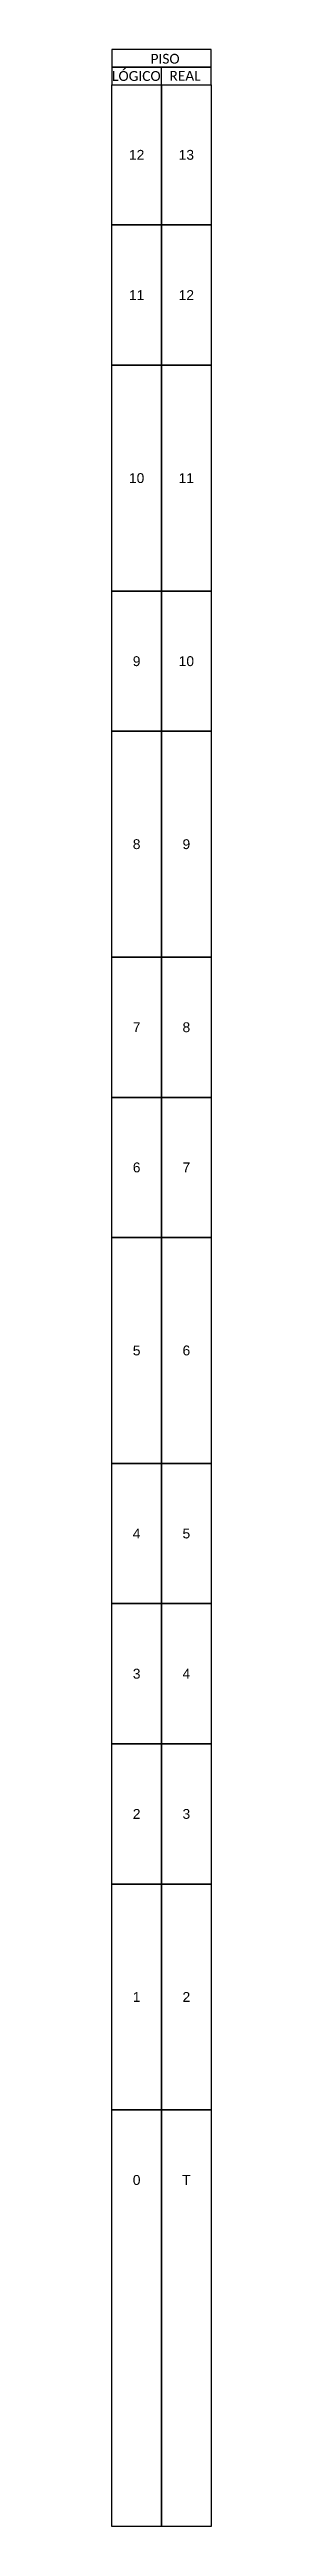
# Model space of a CAD drawing. Extents: x -89 to 2605, y 705 to 1299.
# Drawn here: x 1860.5 to 1879, y 733.4 to 1196.1 of the extents above; entities that cross this region are included whole.
import ezdxf
from ezdxf.enums import TextEntityAlignment as Align

# ---------------------------------------------------------------- set-up
doc = ezdxf.new("R2010")
doc.units = 0
doc.styles.add('ARIAL', font='arial.ttf')
doc.styles.add('WMF-Calibri0', font='calibri.ttf')

msp = doc.modelspace()

# ---------------------------------------------------------------- texts
at = {"style": 'WMF-Calibri0'}
for s, p in [('     PISO', (1864.46, 1193.48)), ('  LÓGICO', (1859.23, 1190.26)), ('    REAL', (1868.63, 1190.3))]:
    msp.add_text(s, height=1.84, dxfattribs=at).set_placement(p)
at = {"style": 'ARIAL'}
for s, p in [('12', (1865.12, 1176.45)), ('13', (1874.38, 1176.45)), ('11', (1865.12, 1150.25)), ('12', (1874.38, 1150.25)), ('10', (1865.12, 1116.06)), ('11', (1874.38, 1116.06)), ('9', (1865.12, 1081.86)), ('10', (1874.38, 1081.86)), ('8', (1865.12, 1047.67)), ('9', (1874.38, 1047.67)), ('7', (1865.12, 1013.47)), ('8', (1874.38, 1013.47)), ('6', (1865.12, 987.28)), ('7', (1874.38, 987.28)), ('5', (1865.12, 953.08)), ('6', (1874.38, 953.08)), ('4', (1865.12, 918.89)), ('5', (1874.38, 918.89)), ('3', (1865.12, 892.69)), ('4', (1874.38, 892.69)), ('2', (1865.12, 866.5)), ('3', (1874.38, 866.5)), ('1', (1865.12, 832.3)), ('2', (1874.38, 832.3)), ('0', (1865.12, 798.11)), ('T', (1874.38, 798.11))]:
    msp.add_text(s, height=1.84, dxfattribs=at).set_placement(p, align=Align.MIDDLE_CENTER)

# ---------------------------------------------------------------- linework, layer by layer
for points in [[(1860.49, 1192.83), (1879.01, 1192.83), (1879.01, 1196.12), (1860.49, 1196.12)], [(1860.49, 1189.54), (1879.01, 1189.54), (1879.01, 1192.83), (1860.49, 1192.83)], [(1860.49, 1189.54), (1869.75, 1189.54), (1869.75, 1163.35), (1860.49, 1163.35)], [(1869.75, 1189.54), (1879.01, 1189.54), (1879.01, 1163.35), (1869.75, 1163.35)], [(1860.49, 1163.35), (1869.75, 1163.35), (1869.75, 1137.15), (1860.49, 1137.15)], [(1869.75, 1163.35), (1879.01, 1163.35), (1879.01, 1137.15), (1869.75, 1137.15)], [(1860.49, 1137.15), (1869.75, 1137.15), (1869.75, 1094.96), (1860.49, 1094.96)], [(1869.75, 1137.15), (1879.01, 1137.15), (1879.01, 1094.96), (1869.75, 1094.96)], [(1860.49, 1094.96), (1869.75, 1094.96), (1869.75, 1068.76), (1860.49, 1068.76)], [(1869.75, 1094.96), (1879.01, 1094.96), (1879.01, 1068.76), (1869.75, 1068.76)], [(1860.49, 1068.76), (1869.75, 1068.76), (1869.75, 1026.57), (1860.49, 1026.57)], [(1869.75, 1068.76), (1879.01, 1068.76), (1879.01, 1026.57), (1869.75, 1026.57)], [(1860.49, 1026.57), (1869.75, 1026.57), (1869.75, 1000.37), (1860.49, 1000.37)], [(1869.75, 1026.57), (1879.01, 1026.57), (1879.01, 1000.37), (1869.75, 1000.37)], [(1860.49, 1000.37), (1869.75, 1000.37), (1869.75, 974.18), (1860.49, 974.18)], [(1869.75, 1000.37), (1879.01, 1000.37), (1879.01, 974.18), (1869.75, 974.18)], [(1860.49, 974.18), (1869.75, 974.18), (1869.75, 931.98), (1860.49, 931.98)], [(1869.75, 974.18), (1879.01, 974.18), (1879.01, 931.98), (1869.75, 931.98)], [(1860.49, 931.98), (1869.75, 931.98), (1869.75, 905.79), (1860.49, 905.79)], [(1869.75, 931.98), (1879.01, 931.98), (1879.01, 905.79), (1869.75, 905.79)], [(1860.49, 905.79), (1869.75, 905.79), (1869.75, 879.59), (1860.49, 879.59)], [(1869.75, 905.79), (1879.01, 905.79), (1879.01, 879.59), (1869.75, 879.59)], [(1860.49, 879.59), (1869.75, 879.59), (1869.75, 853.4), (1860.49, 853.4)], [(1869.75, 879.59), (1879.01, 879.59), (1879.01, 853.4), (1869.75, 853.4)], [(1860.49, 853.4), (1869.75, 853.4), (1869.75, 811.2), (1860.49, 811.2)], [(1869.75, 853.4), (1879.01, 853.4), (1879.01, 811.2), (1869.75, 811.2)], [(1860.49, 811.2), (1869.75, 811.2), (1869.75, 733.38), (1860.49, 733.38)], [(1869.75, 811.2), (1879.01, 811.2), (1879.01, 733.38), (1869.75, 733.38)]]:
    msp.add_lwpolyline(points, close=True)
msp.add_lwpolyline([(1869.75, 1189.54), (1869.75, 1192.83)])

msp.set_redraw_order([(e.dxf.handle, doc.entitydb.next_handle()) for e in msp.query("TEXT MTEXT ATTDEF DIMENSION ARC_DIMENSION")])  # texts and dimensions are drawn at this point

doc.saveas('drawing.dxf')
